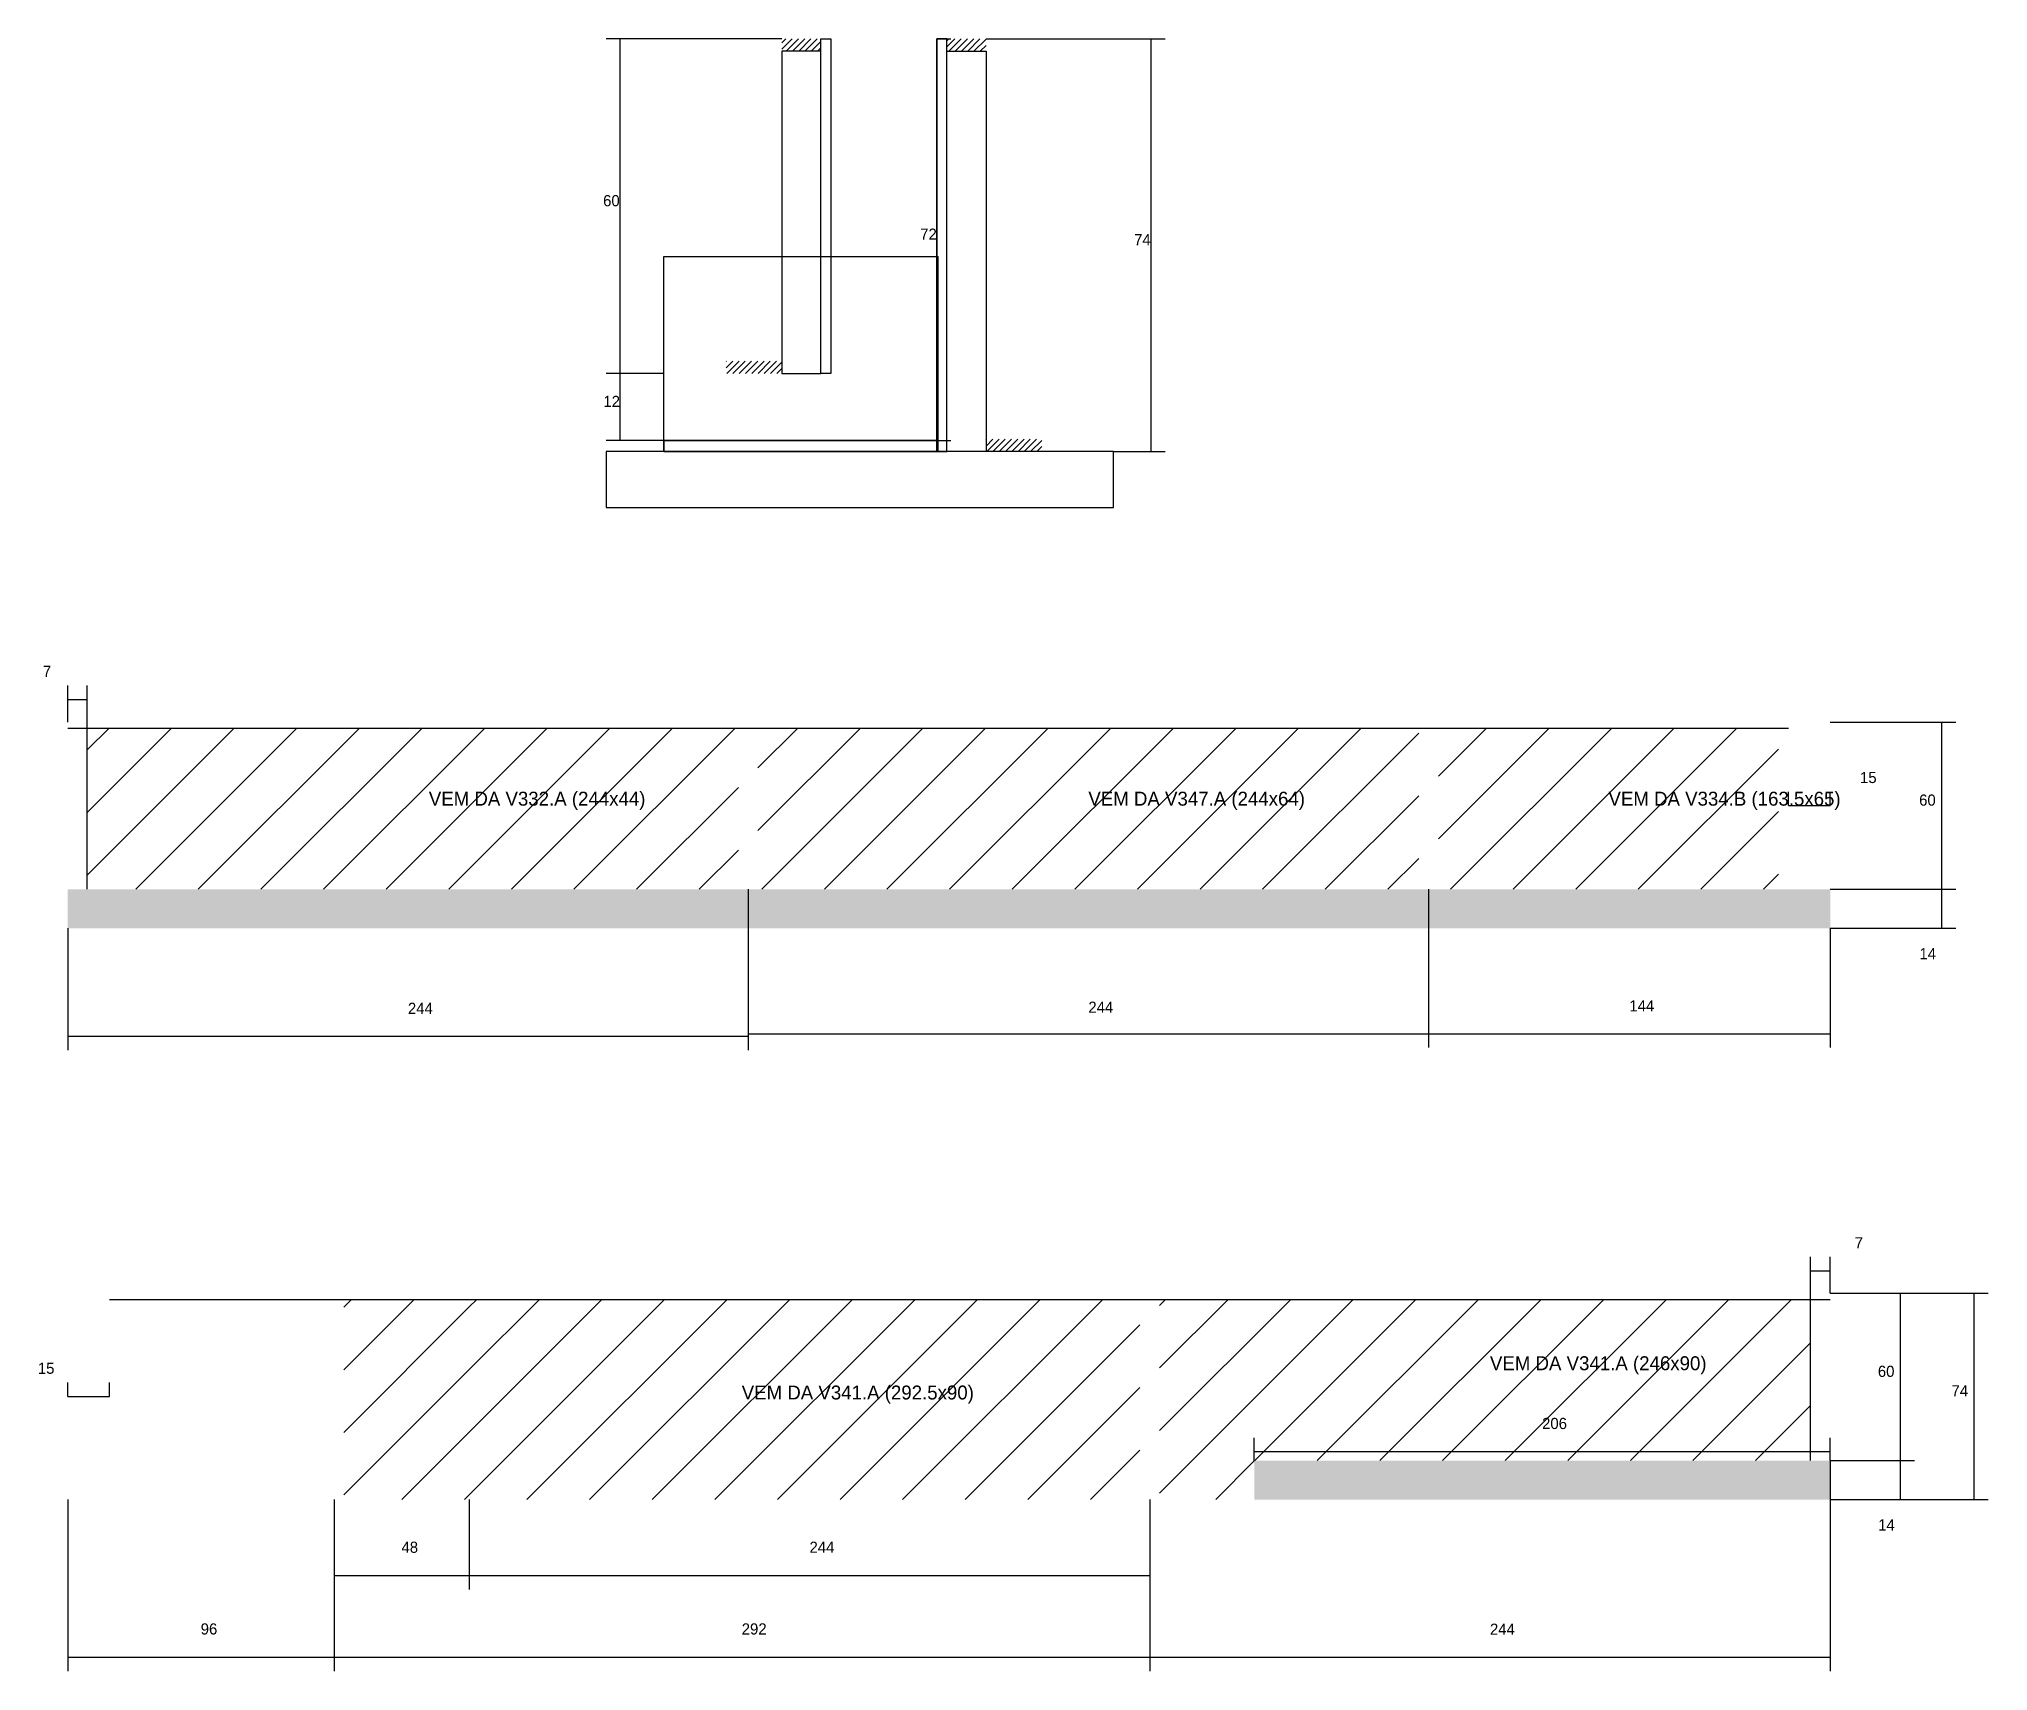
# Model space of a CAD drawing. Header units: metres. Extents: x -2848 to 22762, y -49062 to 1016.
# Drawn here: x -298 to 401, y -49037 to -48452 of the extents above; entities that cross this region are included whole.
import ezdxf

# ---------------------------------------------------------------- set-up
doc = ezdxf.new("R2010")
doc.units = ezdxf.units.M
for name, color, linetype in [('COTA', 4, 'Continuous'), ('Hachura', 253, 'Continuous'), ('Madeira', 126, 'Continuous'), ('Painéis', 200, 'Continuous'), ('SARR_2.2x10', 40, 'Continuous'), ('SARR_2.2x7', 40, 'Continuous'), ('SARR_3.5x7', 81, 'Continuous'), ('Texto Seção', 7, 'Continuous')]:
    doc.layers.add(name, color=color, linetype=linetype)

msp = doc.modelspace()

# ---------------------------------------------------------------- texts
at = {"layer": 'COTA'}
for s, p in [('60', (-95.7, -48511.7)), ('72', (18, -48523.7)), ('74', (94.7, -48525.7)), ('12', (-95.6, -48583.7)), ('7', (-296.6, -48680.5)), ('15', (355, -48718.6)), ('60', (376.2, -48726.7)), ('14', (376.3, -48781.8)), ('144', (272.3, -48800.5)), ('244', (-165.7, -48801.4)), ('244', (78.3, -48801)), ('7', (353.1, -48885.5)), ('15', (-298.4, -48930.5)), ('60', (361.4, -48931.6)), ('74', (387.8, -48938.6)), ('206', (241, -48950.3)), ('14', (361.5, -48986.7)), ('48', (-168, -48994.7)), ('244', (-21.7, -48994.7)), ('96', (-240, -49024)), ('292', (-46, -49024)), ('244', (222.3, -49024.1))]:
    msp.add_text(s, height=4, dxfattribs=at).set_placement(p)
at = {"layer": 'Texto Seção'}
for s, p in [('VEM DA V332.A^J(244x44)', (-158.2, -48726.7)), ('VEM DA V347.A^J(244x64)', (78.3, -48726.7)), ('VEM DA V334.B^J(163.5x65)', (264.8, -48726.7)), ('VEM DA V341.A^J(246x90)', (222.3, -48929.2)), ('VEM DA V341.A^J(292.5x90)', (-46, -48939.7))]:
    msp.add_text(s, height=5, dxfattribs=at).set_placement(p)

# ---------------------------------------------------------------- hatches: boundary and pattern name
at = {"layer": 'COTA'}
h = msp.add_hatch(dxfattribs=at)
h.set_pattern_fill('AR-CONC', scale=0.03)
h.paths.add_polyline_path([(-287.7, -48756.7), (-287.7, -48770.7), (344.3, -48770.7), (344.3, -48756.7)])
h = msp.add_hatch(dxfattribs=at)
h.set_pattern_fill('AR-CONC', scale=0.03)
h.paths.add_polyline_path([(344.3, -48975.6), (344.3, -48961.6), (137.8, -48961.6), (137.8, -48975.6)])
at = {"layer": 'Hachura'}
h = msp.add_hatch(dxfattribs=at)
h.set_pattern_fill('ANSI31', scale=5)
h.paths.add_polyline_path([(-280.7, -48698.9), (-280.7, -48756.7), (-47.2, -48756.7), (-47.2, -48698.9)])
h = msp.add_hatch(dxfattribs=at)
h.set_pattern_fill('ANSI31', scale=5)
h.paths.add_polyline_path([(-40.2, -48698.9), (-40.2, -48756.7), (196.8, -48756.7), (196.8, -48698.9)])
h = msp.add_hatch(dxfattribs=at)
h.set_pattern_fill('ANSI31', scale=5)
h.paths.add_polyline_path([(203.8, -48756.7), (325.8, -48756.7), (325.8, -48698.9), (203.8, -48698.9)])
h = msp.add_hatch(dxfattribs=at)
h.set_pattern_fill('ANSI31', scale=5)
h.paths.add_polyline_path([(-188.7, -48975.6), (-143.7, -48975.6), (-143.7, -48903.8), (-188.7, -48903.8)])
h = msp.add_hatch(dxfattribs=at)
h.set_pattern_fill('ANSI31', scale=5)
h.paths.add_polyline_path([(96.8, -48975.6), (96.8, -48903.8), (-143.7, -48903.8), (-143.7, -48975.6)])
h = msp.add_hatch(dxfattribs=at)
h.set_pattern_fill('ANSI31', scale=5)
h.paths.add_polyline_path([(103.8, -48975.6), (137.8, -48975.6), (137.8, -48961.6), (337.3, -48961.6), (337.3, -48903.8), (103.8, -48903.8)])
at = {"layer": 'SARR_2.2x10'}
h = msp.add_hatch(dxfattribs=at)
h.set_pattern_fill('ANSI31', scale=0.5)
h.paths.add_polyline_path([(-51.6, -48567.3), (-51.6, -48571.7), (-31.6, -48571.7), (-31.6, -48567.3)])
h = msp.add_hatch(dxfattribs=at)
h.set_pattern_fill('ANSI31', scale=0.5)
h.paths.add_polyline_path([(41.6, -48595.3), (41.6, -48599.7), (61.6, -48599.7), (61.6, -48595.3)])
at = {"layer": 'SARR_2.2x7'}
h = msp.add_hatch(dxfattribs=at)
h.set_pattern_fill('ANSI31', scale=0.5)
h.paths.add_polyline_path([(-17.6, -48451.7), (-17.6, -48456.1), (-31.6, -48456.1), (-31.6, -48451.7)])
h = msp.add_hatch(dxfattribs=at)
h.set_pattern_fill('ANSI31', scale=0.5)
h.paths.add_polyline_path([(27.6, -48451.7), (27.6, -48456.1), (41.6, -48456.1), (41.6, -48451.7)])

# ---------------------------------------------------------------- linework, layer by layer
at = {"layer": 'COTA'}
for p, q in [((-31.6, -48451.7), (-94.6, -48451.7)), ((-89.6, -48571.7), (-89.6, -48451.7)), ((24, -48595.7), (24, -48451.7)), ((24, -48451.7), (29, -48451.7)), ((41.6, -48451.7), (105.8, -48451.7)), ((100.8, -48599.7), (100.8, -48451.7)), ((-73.9, -48571.7), (-94.6, -48571.7)), ((-73.9, -48571.7), (-94.6, -48571.7)), ((-89.6, -48595.7), (-89.6, -48571.7)), ((-73.9, -48595.7), (-94.6, -48595.7)), ((24, -48595.7), (29, -48595.7)), ((87.3, -48599.7), (105.8, -48599.7)), ((-287.7, -48696.7), (-287.7, -48683.6)), ((-280.7, -48696.7), (-280.7, -48683.6)), ((-287.7, -48688.6), (-280.7, -48688.6)), ((344.3, -48696.7), (389.3, -48696.7)), ((384.3, -48756.7), (384.3, -48696.7)), ((329.3, -48726.7), (329.3, -48721.7)), ((329.3, -48726.7), (344.3, -48726.7)), ((344.3, -48726.7), (344.3, -48721.7)), ((-43.7, -48756.7), (-43.7, -48813.5)), ((-43.7, -48756.7), (-43.7, -48814.4)), ((200.3, -48756.7), (200.3, -48813.5)), ((200.3, -48756.7), (200.3, -48813.5)), ((344.3, -48756.7), (389.3, -48756.7)), ((344.3, -48756.7), (389.3, -48756.7)), ((384.3, -48770.7), (384.3, -48756.7)), ((-287.7, -48770.7), (-287.7, -48814.4)), ((344.3, -48770.7), (344.3, -48813.5)), ((344.3, -48770.7), (389.3, -48770.7)), ((-287.7, -48809.4), (-43.7, -48809.4)), ((-43.7, -48808.5), (200.3, -48808.5)), ((200.3, -48808.5), (344.3, -48808.5)), ((337.3, -48901.6), (337.3, -48888.5)), ((337.3, -48893.5), (344.3, -48893.5)), ((344.3, -48901.6), (344.3, -48888.5)), ((344.3, -48901.6), (400.9, -48901.6)), ((344.3, -48901.6), (374.5, -48901.6)), ((369.5, -48961.6), (369.5, -48901.6)), ((395.9, -48975.6), (395.9, -48901.6)), ((-287.7, -48938.6), (-287.7, -48933.6)), ((-272.7, -48938.6), (-272.7, -48933.6)), ((-287.7, -48938.6), (-272.7, -48938.6)), ((137.8, -48961.6), (137.8, -48953.4)), ((344.3, -48961.6), (344.3, -48953.4)), ((137.8, -48958.4), (344.3, -48958.4)), ((344.3, -48961.6), (344.3, -49037.1)), ((344.3, -48961.6), (374.5, -48961.6)), ((344.3, -48961.6), (374.5, -48961.6)), ((369.5, -48975.6), (369.5, -48961.6)), ((-287.7, -48975.6), (-287.7, -49037.1)), ((-192.2, -48975.6), (-192.2, -49037.1)), ((-192.2, -48975.6), (-192.2, -49037.1)), ((-192.2, -48975.6), (-192.2, -49007.8)), ((-143.7, -48975.6), (-143.7, -49007.8)), ((-143.7, -48975.6), (-143.7, -49007.8)), ((100.3, -48975.6), (100.3, -49037.1)), ((100.3, -48975.6), (100.3, -49037.1)), ((100.3, -48975.6), (100.3, -49007.8)), ((344.3, -48975.6), (400.9, -48975.6)), ((344.3, -48975.6), (374.5, -48975.6)), ((-192.2, -49002.8), (-143.7, -49002.8)), ((-143.7, -49002.8), (100.3, -49002.8)), ((-287.7, -49032.1), (-192.2, -49032.1)), ((-192.2, -49032.1), (100.3, -49032.1)), ((100.3, -49032.1), (344.3, -49032.1))]:
    msp.add_line(p, q, dxfattribs=at)
at = {"layer": 'Madeira'}
msp.add_lwpolyline([(-94.6, -48619.7), (87.3, -48619.7), (87.3, -48599.7), (-94.6, -48599.7)], close=True, dxfattribs=at)
at = {"layer": 'Painéis'}
for p, q in [((24, -48599.7), (24, -48451.7)), ((27.6, -48599.7), (27.6, -48451.7)), ((-73.9, -48529.7), (24.4, -48529.7)), ((-73.9, -48599.7), (-73.9, -48529.7)), ((24.4, -48599.7), (24.4, -48529.7)), ((-73.9, -48595.7), (24, -48595.7)), ((-73.9, -48599.7), (24, -48599.7)), ((-73.9, -48599.7), (24.4, -48599.7)), ((24, -48599.7), (24, -48595.7))]:
    msp.add_line(p, q, dxfattribs=at)
for points in [[(-17.6, -48571.7), (-17.6, -48451.7), (-14, -48451.7), (-14, -48571.7)], [(27.6, -48599.7), (27.6, -48451.7), (24, -48451.7), (24, -48599.7)], [(-73.9, -48599.7), (24, -48599.7), (24, -48595.7), (-73.9, -48595.7)]]:
    msp.add_lwpolyline(points, close=True, dxfattribs=at)
at = {"layer": 'SARR_2.2x7'}
for p, q in [((-280.7, -48756.7), (-280.7, -48696.7)), ((-287.7, -48698.9), (-43.7, -48698.9)), ((-43.7, -48698.9), (200.3, -48698.9)), ((200.3, -48698.9), (329.3, -48698.9)), ((-272.7, -48903.8), (-192.2, -48903.8)), ((-192.2, -48903.8), (100.3, -48903.8)), ((100.3, -48903.8), (344.3, -48903.8)), ((337.3, -48961.6), (337.3, -48901.6))]:
    msp.add_line(p, q, dxfattribs=at)
at = {"layer": 'SARR_3.5x7'}
for points in [[(-17.6, -48456.1), (-31.6, -48456.1), (-31.6, -48571.7), (-17.6, -48571.7)], [(27.6, -48456.1), (41.6, -48456.1), (41.6, -48599.7), (27.6, -48599.7)]]:
    msp.add_lwpolyline(points, close=True, dxfattribs=at)

msp.set_redraw_order([(e.dxf.handle, doc.entitydb.next_handle()) for e in msp.query("TEXT MTEXT ATTDEF DIMENSION ARC_DIMENSION")])  # texts and dimensions are drawn at this point

doc.saveas('drawing.dxf')
